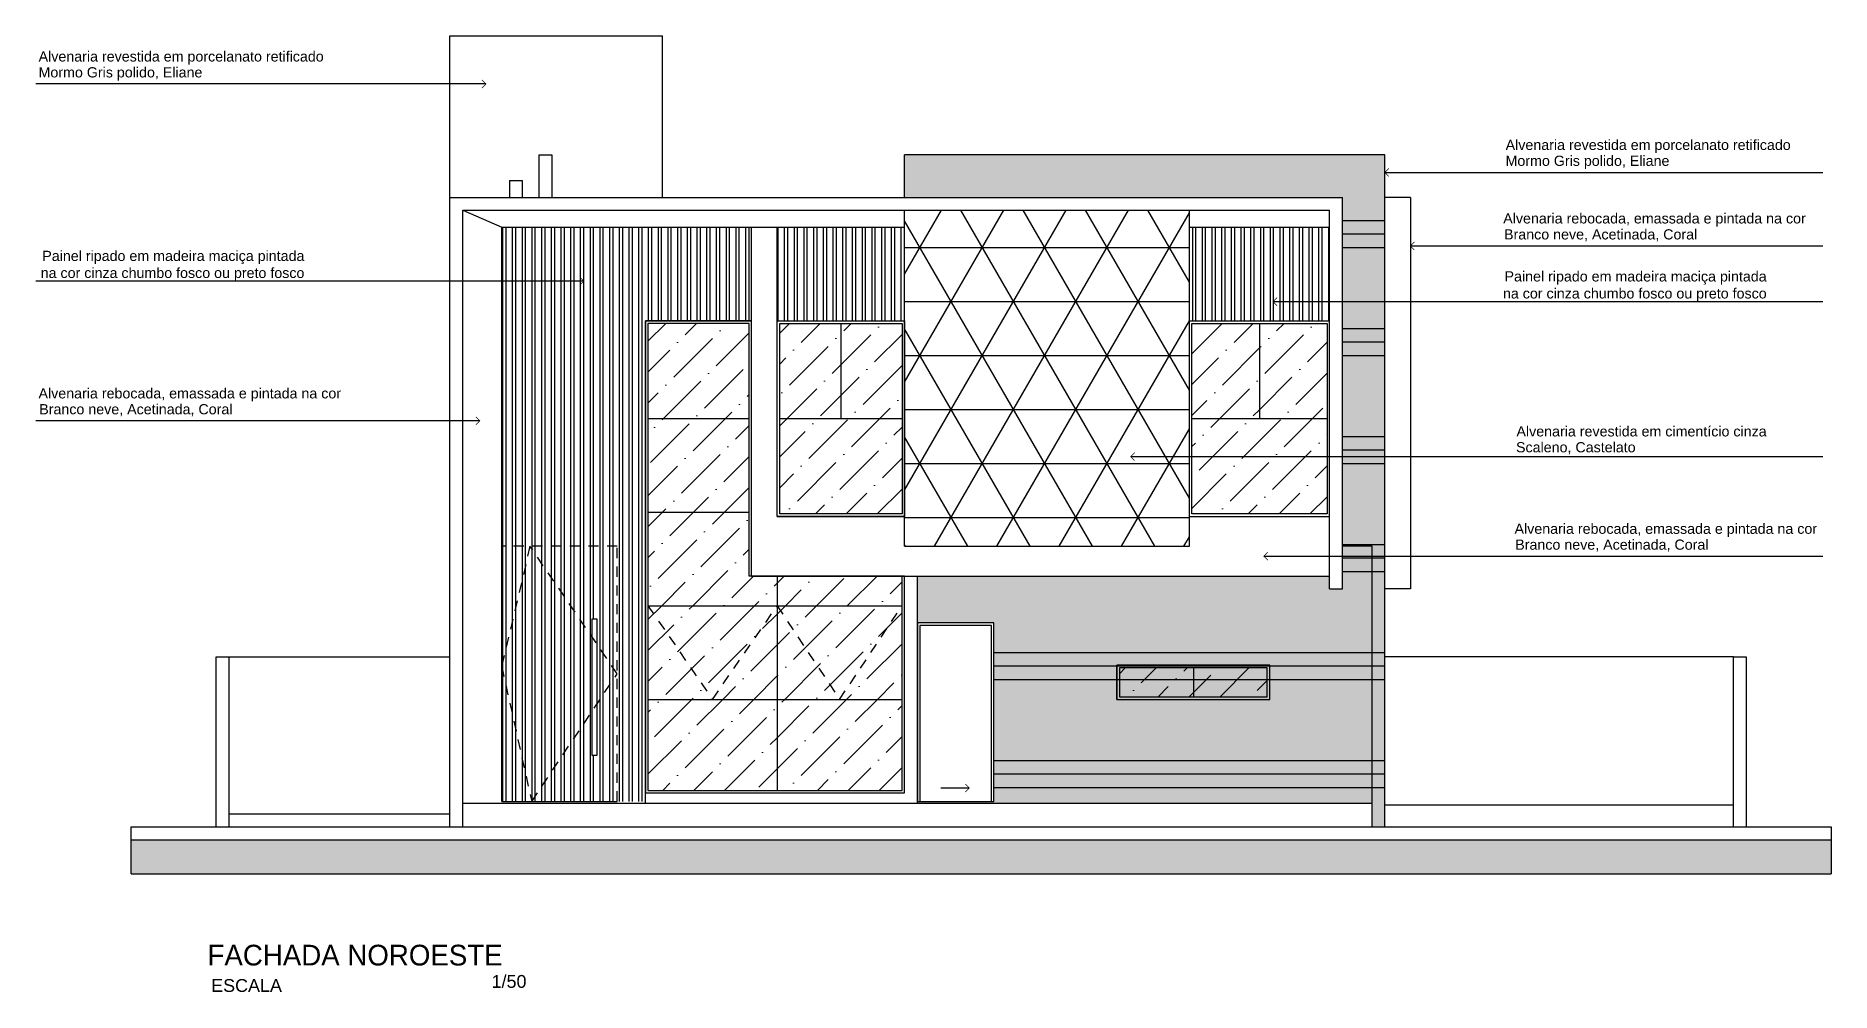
# Model space of a CAD drawing. Header units: millimetres. Extents: x 2150 to 2328, y 1207 to 1262.
# Drawn here: x 2306.45 to 2327.57, y 1227.92 to 1239.16 of the extents above; entities that cross this region are included whole.
import ezdxf

# ---------------------------------------------------------------- set-up
doc = ezdxf.new("R2010")
doc.units = ezdxf.units.MM
doc.header["$LTSCALE"] = 0.01
doc.linetypes.add('ACAD_ISO02W100', pattern=[15, 12, -3])
doc.layers.add('LINHA FINA       0.0', color=7, linetype='Continuous', lineweight=0)
for name, color, linetype in [('LINHAS GERAIS', 7, 'Continuous'), ('Parede', 210, 'Continuous'), ('PAREDE CORTE 02', 121, 'Continuous'), ('PAREDE CORTE 03', 151, 'Continuous'), ('PAREDE CORTE 04', 201, 'Continuous'), ('PAREDE CORTE 05', 50, 'Continuous'), ('PAREDE CORTE 06', 210, 'Continuous'), ('TEXTO-02', 7, 'Continuous')]:
    doc.layers.add(name, color=color, linetype=linetype)
doc.styles.add('ARIAL NARROW', font='ARIALN.TTF')
doc.styles.add('STYLE1', font='arial.ttf', dxfattribs={"height": 0.35})
doc.styles.add('Utsaah', font='', dxfattribs={"height": 0.147484})
doc.styles.get('Utsaah').set_extended_font_data('Utsaah')
doc.dimstyles.new('1-75', dxfattribs={"dimscale": 75, "dimtxt": 0.0017, "dimasz": 0.0011, "dimexe": 0.02, "dimexo": 0.04, "dimgap": 0.0008, "dimtad": 3, "dimzin": 4, "dimdsep": 46, "dimtxsty": 'ARIAL NARROW', "dimblk": 'ARCHTICK', "dimcen": 0.0013, "dimse1": 1, "dimse2": 1, "dimclrd": 256, "dimclre": 256, "dimclrt": 7, "dimaunit": 1, "dimadec": 1, "dimazin": 0, "dimtfac": 1, "dimtix": 1, "dimtmove": 2, "dimatfit": 3, "dimldrblk": 'SETA', "dimfxl": 0, "dimtolj": 1, "dimtzin": 4, "dimarcsym": 0})
pattern_1 = [(90, (-143.56237, -123.54775), (-0.1143, 7e-18), []), (90, (-143.52427, -123.50965), (-0.1143, 7e-18), [])]
pattern_2 = [(0, (127.413, 75.8926), (0, 1.27), []), (0, (127.413, 76.0514), (0, 1.27), []), (0, (127.413, 76.2101), (0, 1.27), [])]
pattern_3 = [(37.5, (127.413045, 75.89261), (-0.0021600422, 0.066070787), [0, -0.0521208, 0, -0.058293, 0, -0.05572125]), (7.5, (127.413045, 75.89261), (0.0606856432, 0.0967713886), [0, -0.0281178, 0, -0.0469773, 0, -0.01800225]), (327.5, (127.37087, 75.89261), (0.10678397, 0.0001940199), [0, -0.017145, 0, -0.061722, 0, -0.0805815]), (317.5, (127.37087, 75.89261), (0.103080121, 0.0300954586), [0, -0.0085725, 0, -0.0404622, 0, -0.0462915])]
pattern_4 = [(45, (-172.93864, -123.54775), (0.13638764, 0.500088013), [0.6429375, -0.1285875, 0, -0.1285875])]

msp = doc.modelspace()

# ---------------------------------------------------------------- texts
at = {"layer": 'LINHAS GERAIS', "style": 'Utsaah'}
msp.add_text('FACHADA NOROESTE', height=0.24338, dxfattribs=at).set_placement((2308.469, 1228.231))
at = {"layer": 'TEXTO-02', "style": 'STYLE1'}
for s, height, p in [(' Mormo Gris polido, Eliane', 0.12, (2306.434, 1238.672)), (' Mormo Gris polido, Eliane', 0.12, (2323.694, 1237.632)), ('Branco neve, Acetinada, Coral', 0.12, (2323.723, 1236.767)), ('Branco neve, Acetinada, Coral', 0.12, (2306.489, 1234.711)), ('Scaleno, Castelato', 0.12, (2323.864, 1234.264)), ('Branco neve, Acetinada, Coral', 0.12, (2323.855, 1233.119)), ('ESCALA', 0.151, (2308.512, 1227.92)), ('  1/50', 0.151, (2311.694, 1227.968))]:
    msp.add_text(s, height=height, dxfattribs=at).set_placement(p)
at = {"layer": 'TEXTO-02', "char_height": 0.12, "attachment_point": 3, "style": 'STYLE1'}
for s, insert, width in [('Alvenaria revestida em porcelanato retificado', (2309.836, 1238.979), 3.79024), ('Alvenaria revestida em porcelanato retificado', (2327.096, 1237.939), 3.79024), ('Alvenaria rebocada, emassada e pintada na cor', (2327.273, 1237.075), 3.79024), ('Painel ripado em madeira maciça pintada na cor cinza chumbo fosco ou preto fosco', (2309.609, 1236.634), 3.19413), ('Painel ripado em madeira maciça pintada na cor cinza chumbo fosco ou preto fosco', (2326.813, 1236.393), 3.19413), ('Alvenaria rebocada, emassada e pintada na cor', (2310.04, 1235.018), 3.79024), ('Alvenaria revestida em cimentício cinza ', (2326.813, 1234.571), 3.79024), ('Alvenaria rebocada, emassada e pintada na cor', (2327.406, 1233.426), 3.79024)]:
    msp.add_mtext(s, dxfattribs=dict(at, insert=insert, width=width))

# ---------------------------------------------------------------- blocks, each defined once
blk = doc.blocks.new('_ArchTick')
at = {"color": 0, "linetype": 'ByBlock', "const_width": 0.15}
blk.add_lwpolyline([(-0.5, -0.5), (0.5, 0.5)], dxfattribs=at)
blk = doc.blocks.new('SETA')
at = {"color": 0}
blk.add_line((0, 0), (-1.5, 0), dxfattribs=at)
at = {"color": 0, "const_width": 0.1}
blk.add_lwpolyline([(-0.57, 0.57), (0, 0), (-0.57, -0.57)], dxfattribs=at)

# ---------------------------------------------------------------- hatches: boundary and pattern name
at = {"layer": 'LINHA FINA       0.0'}
h = msp.add_hatch(dxfattribs=at)
h.set_pattern_fill('ANSI36', color=252, scale=0.081)
h.set_pattern_definition(pattern_4)
h.paths.add_polyline_path([(2313.651, 1233.56), (2314.841, 1233.56), (2314.841, 1235.78), (2313.651, 1235.78)])
h = msp.add_hatch(dxfattribs=at)
h.set_pattern_fill('ANSI36', color=252, scale=0.081)
h.set_pattern_definition(pattern_4)
h.paths.add_polyline_path([(2315.201, 1233.54), (2316.641, 1233.54), (2316.641, 1235.78), (2315.201, 1235.78)])
h = msp.add_hatch(dxfattribs=at)
h.set_pattern_fill('ANSI36', color=252, scale=0.081)
h.set_pattern_definition(pattern_4)
h.paths.add_polyline_path([(2320.846, 1235.78), (2320.051, 1235.78), (2320.051, 1234.66), (2320.846, 1234.66)])
h = msp.add_hatch(dxfattribs=at)
h.set_pattern_fill('ANSI36', color=252, scale=0.081)
h.set_pattern_definition(pattern_4)
h.paths.add_polyline_path([(2321.641, 1234.66), (2321.641, 1235.78), (2320.846, 1235.78), (2320.846, 1234.66)])
h = msp.add_hatch(dxfattribs=at)
h.set_pattern_fill('ANSI36', color=252, scale=0.081)
h.set_pattern_definition(pattern_4)
h.paths.add_polyline_path([(2321.641, 1234.66), (2320.051, 1234.66), (2320.051, 1233.54), (2321.641, 1233.54)])
h = msp.add_hatch(dxfattribs=at)
h.set_pattern_fill('ANSI36', color=252, scale=0.081)
h.set_pattern_definition(pattern_4)
h.paths.add_polyline_path([(2315.171, 1232.46), (2315.171, 1232.81), (2314.841, 1232.81), (2314.841, 1233.56), (2313.651, 1233.56), (2313.651, 1232.46)])
h = msp.add_hatch(dxfattribs=at)
h.set_pattern_fill('ANSI36', color=252, scale=0.081)
h.set_pattern_definition(pattern_4)
h.paths.add_polyline_path([(2316.641, 1232.46), (2316.641, 1232.81), (2315.171, 1232.81), (2315.171, 1232.46)])
h = msp.add_hatch(dxfattribs=at)
h.set_pattern_fill('ANSI36', color=252, scale=0.081)
h.set_pattern_definition(pattern_4)
h.paths.add_polyline_path([(2313.651, 1232.46), (2313.651, 1231.36), (2315.171, 1231.36), (2315.171, 1232.46)])
h = msp.add_hatch(dxfattribs=at)
h.set_pattern_fill('ANSI36', color=252, scale=0.081)
h.set_pattern_definition(pattern_4)
h.paths.add_polyline_path([(2316.641, 1231.36), (2316.641, 1232.46), (2315.171, 1232.46), (2315.171, 1231.36)])
h = msp.add_hatch(dxfattribs=at)
h.set_pattern_fill('ANSI36', color=252, scale=0.081)
h.set_pattern_definition(pattern_4)
h.paths.add_polyline_path([(2319.198, 1231.73), (2319.198, 1231.39), (2320.068, 1231.39), (2320.068, 1231.73)])
h = msp.add_hatch(dxfattribs=at)
h.set_pattern_fill('ANSI36', color=252, scale=0.081)
h.set_pattern_definition(pattern_4)
h.paths.add_polyline_path([(2320.068, 1231.73), (2320.068, 1231.39), (2320.938, 1231.39), (2320.938, 1231.73)])
h = msp.add_hatch(dxfattribs=at)
h.set_pattern_fill('ANSI36', color=252, scale=0.081)
h.set_pattern_definition(pattern_4)
h.paths.add_polyline_path([(2313.651, 1231.36), (2313.651, 1230.29), (2315.171, 1230.29), (2315.171, 1231.36)])
h = msp.add_hatch(dxfattribs=at)
h.set_pattern_fill('ANSI36', color=252, scale=0.081)
h.set_pattern_definition(pattern_4)
h.paths.add_polyline_path([(2315.171, 1231.36), (2315.171, 1230.29), (2316.641, 1230.29), (2316.641, 1231.36)])
at = {"layer": 'LINHAS GERAIS'}
h = msp.add_hatch(dxfattribs=at)
h.set_pattern_fill('PLAST', color=250, scale=0.2)
h.set_pattern_definition(pattern_2)
h.paths.add_polyline_path([(2320.968, 1231.76), (2320.968, 1231.36), (2319.168, 1231.36), (2319.168, 1231.76)], flags=16)
h.paths.add_polyline_path([(2320.938, 1231.73), (2320.938, 1231.39), (2319.198, 1231.39), (2319.198, 1231.73)], flags=0)
h.paths.add_polyline_path([(2322.321, 1237.76), (2316.671, 1237.76), (2316.671, 1237.26), (2321.821, 1237.26), (2321.821, 1233.16), (2322.171, 1233.16), (2322.171, 1229.86), (2322.321, 1229.86)])
h = msp.add_hatch(dxfattribs=at)
h.set_pattern_fill('AR-SAND', color=252, scale=0.00135)
h.set_pattern_definition(pattern_3)
h.paths.add_polyline_path([(2322.321, 1237.76), (2316.671, 1237.76), (2316.671, 1237.26), (2321.821, 1237.26), (2321.821, 1233.16), (2322.171, 1233.16), (2322.171, 1229.86), (2322.321, 1229.86)])
h.paths.add_polyline_path([(2320.968, 1231.76), (2320.968, 1231.36), (2319.168, 1231.36), (2319.168, 1231.76)], flags=16)
h.paths.add_polyline_path([(2320.938, 1231.73), (2320.938, 1231.39), (2319.198, 1231.39), (2319.198, 1231.73)], flags=0)
h = msp.add_hatch(dxfattribs=at)
h.set_pattern_fill('NET3', color=9, scale=0.2)
h.set_pattern_definition([(0, (127.41304, 75.8926), (0, 0.635), []), (60, (127.41304, 75.8926), (-0.54992613, 0.3175), []), (120, (127.41304, 75.8926), (-0.54992613, -0.3175), [])])
h.paths.add_polyline_path([(2320.021, 1237.11), (2316.671, 1237.11), (2316.671, 1233.16), (2320.021, 1233.16)])
h = msp.add_hatch(dxfattribs=at)
h.set_pattern_fill('ANSI32', color=250, scale=0.012, angle=45)
h.set_pattern_definition(pattern_1)
h.paths.add_polyline_path([(2311.93, 1236.91), (2311.93, 1236.46), (2314.871, 1236.46), (2314.871, 1236.91)])
h = msp.add_hatch(dxfattribs=at)
h.set_pattern_fill('ANSI32', color=250, scale=0.012, angle=45)
h.set_pattern_definition(pattern_1)
h.paths.add_polyline_path([(2315.171, 1236.91), (2315.171, 1236.46), (2316.671, 1236.46), (2316.671, 1236.91)])
h = msp.add_hatch(dxfattribs=at)
h.set_pattern_fill('ANSI32', color=250, scale=0.012, angle=45)
h.set_pattern_definition(pattern_1)
h.paths.add_polyline_path([(2320.021, 1236.46), (2321.671, 1236.46), (2321.671, 1236.91), (2320.021, 1236.91)])
h = msp.add_hatch(dxfattribs=at)
h.set_pattern_fill('ANSI32', color=250, scale=0.012, angle=45)
h.set_pattern_definition(pattern_1)
h.paths.add_polyline_path([(2311.93, 1236.46), (2311.93, 1236.31), (2314.871, 1236.31), (2314.871, 1236.46)])
h = msp.add_hatch(dxfattribs=at)
h.set_pattern_fill('ANSI32', color=250, scale=0.012, angle=45)
h.set_pattern_definition(pattern_1)
h.paths.add_polyline_path([(2315.171, 1236.46), (2315.171, 1236.31), (2316.671, 1236.31), (2316.671, 1236.46)])
h = msp.add_hatch(dxfattribs=at)
h.set_pattern_fill('ANSI32', color=250, scale=0.012, angle=45)
h.set_pattern_definition(pattern_1)
h.paths.add_polyline_path([(2320.021, 1236.31), (2321.671, 1236.31), (2321.671, 1236.46), (2320.021, 1236.46)])
h = msp.add_hatch(dxfattribs=at)
h.set_pattern_fill('ANSI32', color=250, scale=0.012, angle=45)
h.set_pattern_definition(pattern_1)
h.paths.add_polyline_path([(2313.621, 1235.81), (2314.871, 1235.81), (2314.871, 1236.31), (2311.93, 1236.31), (2311.93, 1233.31), (2313.621, 1233.31)])
h = msp.add_hatch(dxfattribs=at)
h.set_pattern_fill('ANSI32', color=250, scale=0.012, angle=45)
h.set_pattern_definition(pattern_1)
h.paths.add_polyline_path([(2315.171, 1236.31), (2315.171, 1235.81), (2316.671, 1235.81), (2316.671, 1236.31)])
h = msp.add_hatch(dxfattribs=at)
h.set_pattern_fill('ANSI32', color=250, scale=0.012, angle=45)
h.set_pattern_definition(pattern_1)
h.paths.add_polyline_path([(2321.671, 1236.31), (2320.021, 1236.31), (2320.021, 1235.81), (2321.671, 1235.81)])
h = msp.add_hatch(dxfattribs=at)
h.set_pattern_fill('ANSI32', color=250, scale=0.012, angle=45)
h.set_pattern_definition(pattern_1)
h.paths.add_polyline_path([(2313.29, 1233.16), (2313.621, 1233.16), (2313.621, 1233.31), (2311.93, 1233.31), (2311.93, 1233.16)])
h = msp.add_hatch(dxfattribs=at)
h.set_pattern_fill('ANSI32', color=250, scale=0.012, angle=45)
h.set_pattern_definition(pattern_1)
h.paths.add_polyline_path([(2313.29, 1233.16), (2311.93, 1233.16), (2311.93, 1230.16), (2313.29, 1230.16)])
h.paths.add_polyline_path([(2312.992, 1232.302), (2313.052, 1232.302), (2313.052, 1230.703), (2312.992, 1230.703)], flags=16)
h = msp.add_hatch(dxfattribs=at)
h.set_pattern_fill('ANSI32', color=250, scale=0.012, angle=45)
h.set_pattern_definition(pattern_1)
h.paths.add_polyline_path([(2313.29, 1233.16), (2313.29, 1230.26), (2313.621, 1230.26), (2313.621, 1233.16)])
h = msp.add_hatch(dxfattribs=at)
h.set_pattern_fill('PLAST', color=250, scale=0.2)
h.set_pattern_definition(pattern_2)
h.paths.add_polyline_path([(2316.821, 1232.81), (2316.821, 1232.26), (2317.721, 1232.26), (2317.721, 1230.14), (2322.171, 1230.14), (2322.171, 1233.16), (2321.821, 1233.16), (2321.821, 1232.66), (2321.671, 1232.66), (2321.671, 1232.81)])
h.paths.add_polyline_path([(2320.968, 1231.76), (2320.968, 1231.36), (2319.168, 1231.36), (2319.168, 1231.76)], flags=16)
h.paths.add_polyline_path([(2320.938, 1231.73), (2320.938, 1231.39), (2319.198, 1231.39), (2319.198, 1231.73)], flags=0)
h = msp.add_hatch(dxfattribs=at)
h.set_pattern_fill('AR-SAND', color=252, scale=0.00135)
h.set_pattern_definition(pattern_3)
h.paths.add_polyline_path([(2322.171, 1233.16), (2321.821, 1233.16), (2321.821, 1232.66), (2321.671, 1232.66), (2321.671, 1232.81), (2316.821, 1232.81), (2316.821, 1232.26), (2317.721, 1232.26), (2317.721, 1230.16), (2316.821, 1230.16), (2316.821, 1230.14), (2322.171, 1230.14)], flags=17)
h.paths.add_polyline_path([(2320.968, 1231.76), (2320.968, 1231.36), (2319.168, 1231.36), (2319.168, 1231.76)], flags=16)
h.paths.add_polyline_path([(2320.938, 1231.73), (2320.938, 1231.39), (2319.198, 1231.39), (2319.198, 1231.73)], flags=0)
h = msp.add_hatch(dxfattribs=at)
h.set_pattern_fill('ANSI32', color=250, scale=0.012, angle=45)
h.set_pattern_definition(pattern_1)
h.paths.add_polyline_path([(2313.29, 1230.26), (2313.29, 1230.16), (2313.621, 1230.16), (2313.621, 1230.26)])
h = msp.add_hatch(color=9, dxfattribs=at)
h.dxf.hatch_style = 1
h.paths.add_polyline_path([(2327.571, 1229.31), (2327.571, 1229.71), (2307.571, 1229.71), (2307.571, 1229.31)])

# ---------------------------------------------------------------- linework, layer by layer
for p, q in [((2311.321, 1239.16), (2313.821, 1239.16)), ((2311.321, 1237.26), (2311.321, 1239.16)), ((2313.821, 1237.26), (2313.821, 1239.16)), ((2311.471, 1237.11), (2311.93, 1236.91)), ((2311.93, 1236.91), (2316.671, 1236.91)), ((2311.93, 1230.16), (2311.93, 1236.91)), ((2320.021, 1236.91), (2321.671, 1236.91)), ((2314.871, 1235.81), (2313.621, 1235.81)), ((2313.621, 1235.81), (2313.621, 1230.26)), ((2314.871, 1232.81), (2314.871, 1235.81)), ((2315.171, 1235.81), (2316.671, 1235.81)), ((2320.021, 1235.81), (2321.671, 1235.81)), ((2315.921, 1235.78), (2315.921, 1234.66)), ((2320.846, 1235.78), (2320.846, 1234.66)), ((2313.651, 1234.66), (2314.841, 1234.66)), ((2315.201, 1234.66), (2316.641, 1234.66)), ((2320.051, 1234.66), (2321.641, 1234.66)), ((2313.651, 1233.56), (2314.841, 1233.56)), ((2316.671, 1233.16), (2316.671, 1233.31)), ((2316.671, 1232.81), (2314.871, 1232.81)), ((2315.171, 1232.81), (2315.171, 1230.29)), ((2316.671, 1230.26), (2316.671, 1232.81)), ((2313.651, 1232.46), (2316.641, 1232.46)), ((2317.721, 1232.26), (2316.821, 1232.26)), ((2317.721, 1230.16), (2317.721, 1232.26)), ((2308.721, 1231.86), (2311.321, 1231.86)), ((2326.421, 1231.86), (2322.321, 1231.86)), ((2319.168, 1231.36), (2319.168, 1231.76)), ((2320.068, 1231.73), (2320.068, 1231.39)), ((2320.968, 1231.36), (2320.968, 1231.76)), ((2313.651, 1231.36), (2316.641, 1231.36)), ((2311.471, 1230.14), (2322.171, 1230.14)), ((2311.93, 1230.16), (2313.29, 1230.16)), ((2313.621, 1230.26), (2316.671, 1230.26)), ((2316.821, 1230.16), (2317.721, 1230.16)), ((2322.321, 1230.12), (2326.421, 1230.12)), ((2311.321, 1230.01), (2308.721, 1230.01))]:
    msp.add_line(p, q, dxfattribs=at)
at = {"layer": 'LINHAS GERAIS', "linetype": 'ACAD_ISO02W100'}
for p, q in [((2313.29, 1233.16), (2311.93, 1233.16)), ((2313.29, 1230.16), (2313.29, 1233.16))]:
    msp.add_line(p, q, dxfattribs=at)
at = {"layer": 'LINHAS GERAIS'}
for points in [[(2316.671, 1233.51), (2315.171, 1233.51), (2315.171, 1235.81), (2316.671, 1235.81)], [(2314.841, 1235.78), (2313.651, 1235.78), (2313.651, 1230.29), (2316.641, 1230.29), (2316.641, 1232.81), (2314.841, 1232.81)], [(2316.641, 1233.54), (2315.201, 1233.54), (2315.201, 1235.78), (2316.641, 1235.78)], [(2321.641, 1233.54), (2320.051, 1233.54), (2320.051, 1235.78), (2321.641, 1235.78)], [(2313.052, 1232.302), (2312.992, 1232.302), (2312.992, 1230.703), (2313.052, 1230.703)], [(2319.168, 1231.76), (2319.168, 1231.36), (2320.968, 1231.36), (2320.968, 1231.76)], [(2319.198, 1231.73), (2319.198, 1231.39), (2320.938, 1231.39), (2320.938, 1231.73)]]:
    msp.add_lwpolyline(points, close=True, dxfattribs=at)
at = {"layer": 'LINHAS GERAIS', "linetype": 'ACAD_ISO02W100'}
for points in [[(2313.29, 1231.66), (2312.263, 1233.16), (2311.93, 1231.746), (2312.283, 1230.16), (2313.29, 1231.66)], [(2313.651, 1232.46), (2314.411, 1231.36), (2315.171, 1232.46), (2315.906, 1231.36), (2316.641, 1232.46)]]:
    msp.add_lwpolyline(points, dxfattribs=at)
at = {"layer": 'LINHAS GERAIS'}
for points in [[(2317.721, 1230.16), (2317.721, 1232.26), (2316.821, 1232.26), (2316.821, 1230.16)], [(2317.691, 1230.16), (2317.691, 1232.23), (2316.851, 1232.23), (2316.851, 1230.16)], [(2313.651, 1231.36), (2315.171, 1231.36), (2316.641, 1231.36)]]:
    msp.add_lwpolyline(points, dxfattribs=at)
at = {"layer": 'Parede'}
for p, q in [((2308.571, 1229.86), (2308.571, 1231.86)), ((2308.571, 1231.86), (2308.721, 1231.86)), ((2308.721, 1231.86), (2308.721, 1229.86)), ((2326.421, 1229.86), (2326.421, 1231.86)), ((2326.421, 1231.86), (2326.571, 1231.86)), ((2326.571, 1231.86), (2326.571, 1229.86)), ((2307.571, 1229.86), (2326.571, 1229.86)), ((2307.571, 1229.31), (2307.571, 1229.86)), ((2307.571, 1229.71), (2327.571, 1229.71)), ((2326.571, 1229.86), (2327.571, 1229.86)), ((2327.571, 1229.86), (2327.571, 1229.31)), ((2307.571, 1229.31), (2327.571, 1229.31))]:
    msp.add_line(p, q, dxfattribs=at)
at = {"layer": 'PAREDE CORTE 02'}
for p, q in [((2312.021, 1237.46), (2312.171, 1237.46)), ((2312.021, 1237.46), (2312.021, 1237.26)), ((2312.171, 1237.46), (2312.171, 1237.26)), ((2322.621, 1237.26), (2322.321, 1237.26)), ((2322.621, 1237.26), (2322.621, 1232.66)), ((2322.621, 1232.66), (2322.321, 1232.66))]:
    msp.add_line(p, q, dxfattribs=at)
at = {"layer": 'PAREDE CORTE 03'}
for p, q in [((2312.371, 1237.26), (2312.371, 1237.76)), ((2312.371, 1237.76), (2312.521, 1237.76)), ((2312.521, 1237.76), (2312.521, 1237.26)), ((2322.321, 1237.76), (2316.671, 1237.76)), ((2316.671, 1237.26), (2316.671, 1237.76)), ((2322.321, 1229.86), (2322.321, 1237.76)), ((2313.621, 1230.14), (2313.621, 1235.81)), ((2313.621, 1235.81), (2314.871, 1235.81)), ((2322.171, 1233.16), (2321.821, 1233.16)), ((2322.171, 1229.86), (2322.171, 1233.16)), ((2316.671, 1230.26), (2316.671, 1232.81)), ((2316.821, 1230.14), (2316.821, 1232.81)), ((2313.621, 1230.26), (2316.671, 1230.26))]:
    msp.add_line(p, q, dxfattribs=at)
at = {"layer": 'PAREDE CORTE 04'}
for p, q in [((2314.871, 1232.81), (2314.871, 1236.91)), ((2315.171, 1233.51), (2315.171, 1236.91)), ((2315.171, 1233.51), (2316.671, 1233.51)), ((2320.021, 1233.51), (2321.671, 1233.51)), ((2314.871, 1232.81), (2321.671, 1232.81))]:
    msp.add_line(p, q, dxfattribs=at)
at = {"layer": 'PAREDE CORTE 05'}
for p, q in [((2316.671, 1233.16), (2316.671, 1237.11)), ((2320.021, 1233.16), (2320.021, 1237.11)), ((2316.671, 1233.16), (2320.021, 1233.16))]:
    msp.add_line(p, q, dxfattribs=at)
at = {"layer": 'PAREDE CORTE 06'}
for p, q in [((2311.321, 1237.26), (2321.821, 1237.26)), ((2311.321, 1229.86), (2311.321, 1237.26)), ((2311.471, 1237.11), (2321.671, 1237.11)), ((2311.471, 1229.86), (2311.471, 1237.11)), ((2321.671, 1232.66), (2321.671, 1237.11)), ((2321.821, 1232.66), (2321.821, 1237.26)), ((2321.671, 1232.66), (2321.821, 1232.66))]:
    msp.add_line(p, q, dxfattribs=at)

msp.set_redraw_order([(e.dxf.handle, doc.entitydb.next_handle()) for e in msp.query("TEXT MTEXT ATTDEF DIMENSION ARC_DIMENSION")])  # texts and dimensions are drawn at this point

# ---------------------------------------------------------------- leaders
at = {"layer": 'LINHAS GERAIS'}
for points in [[(2311.745, 1238.595), (2306.45, 1238.595)], [(2322.321, 1237.555), (2327.475, 1237.555)], [(2322.621, 1236.691), (2327.475, 1236.691)], [(2312.898, 1236.277), (2306.45, 1236.277)], [(2321.006, 1236.036), (2327.475, 1236.036)], [(2311.674, 1234.635), (2306.45, 1234.635)], [(2319.331, 1234.214), (2327.475, 1234.214)], [(2320.897, 1233.043), (2327.475, 1233.043)], [(2317.432, 1230.316), (2317.098, 1230.316)]]:
    msp.add_leader(points, dimstyle='1-75', override={"dimgap": 0.0008, "dimtad": 0}, dxfattribs=at)

doc.saveas('drawing.dxf')
